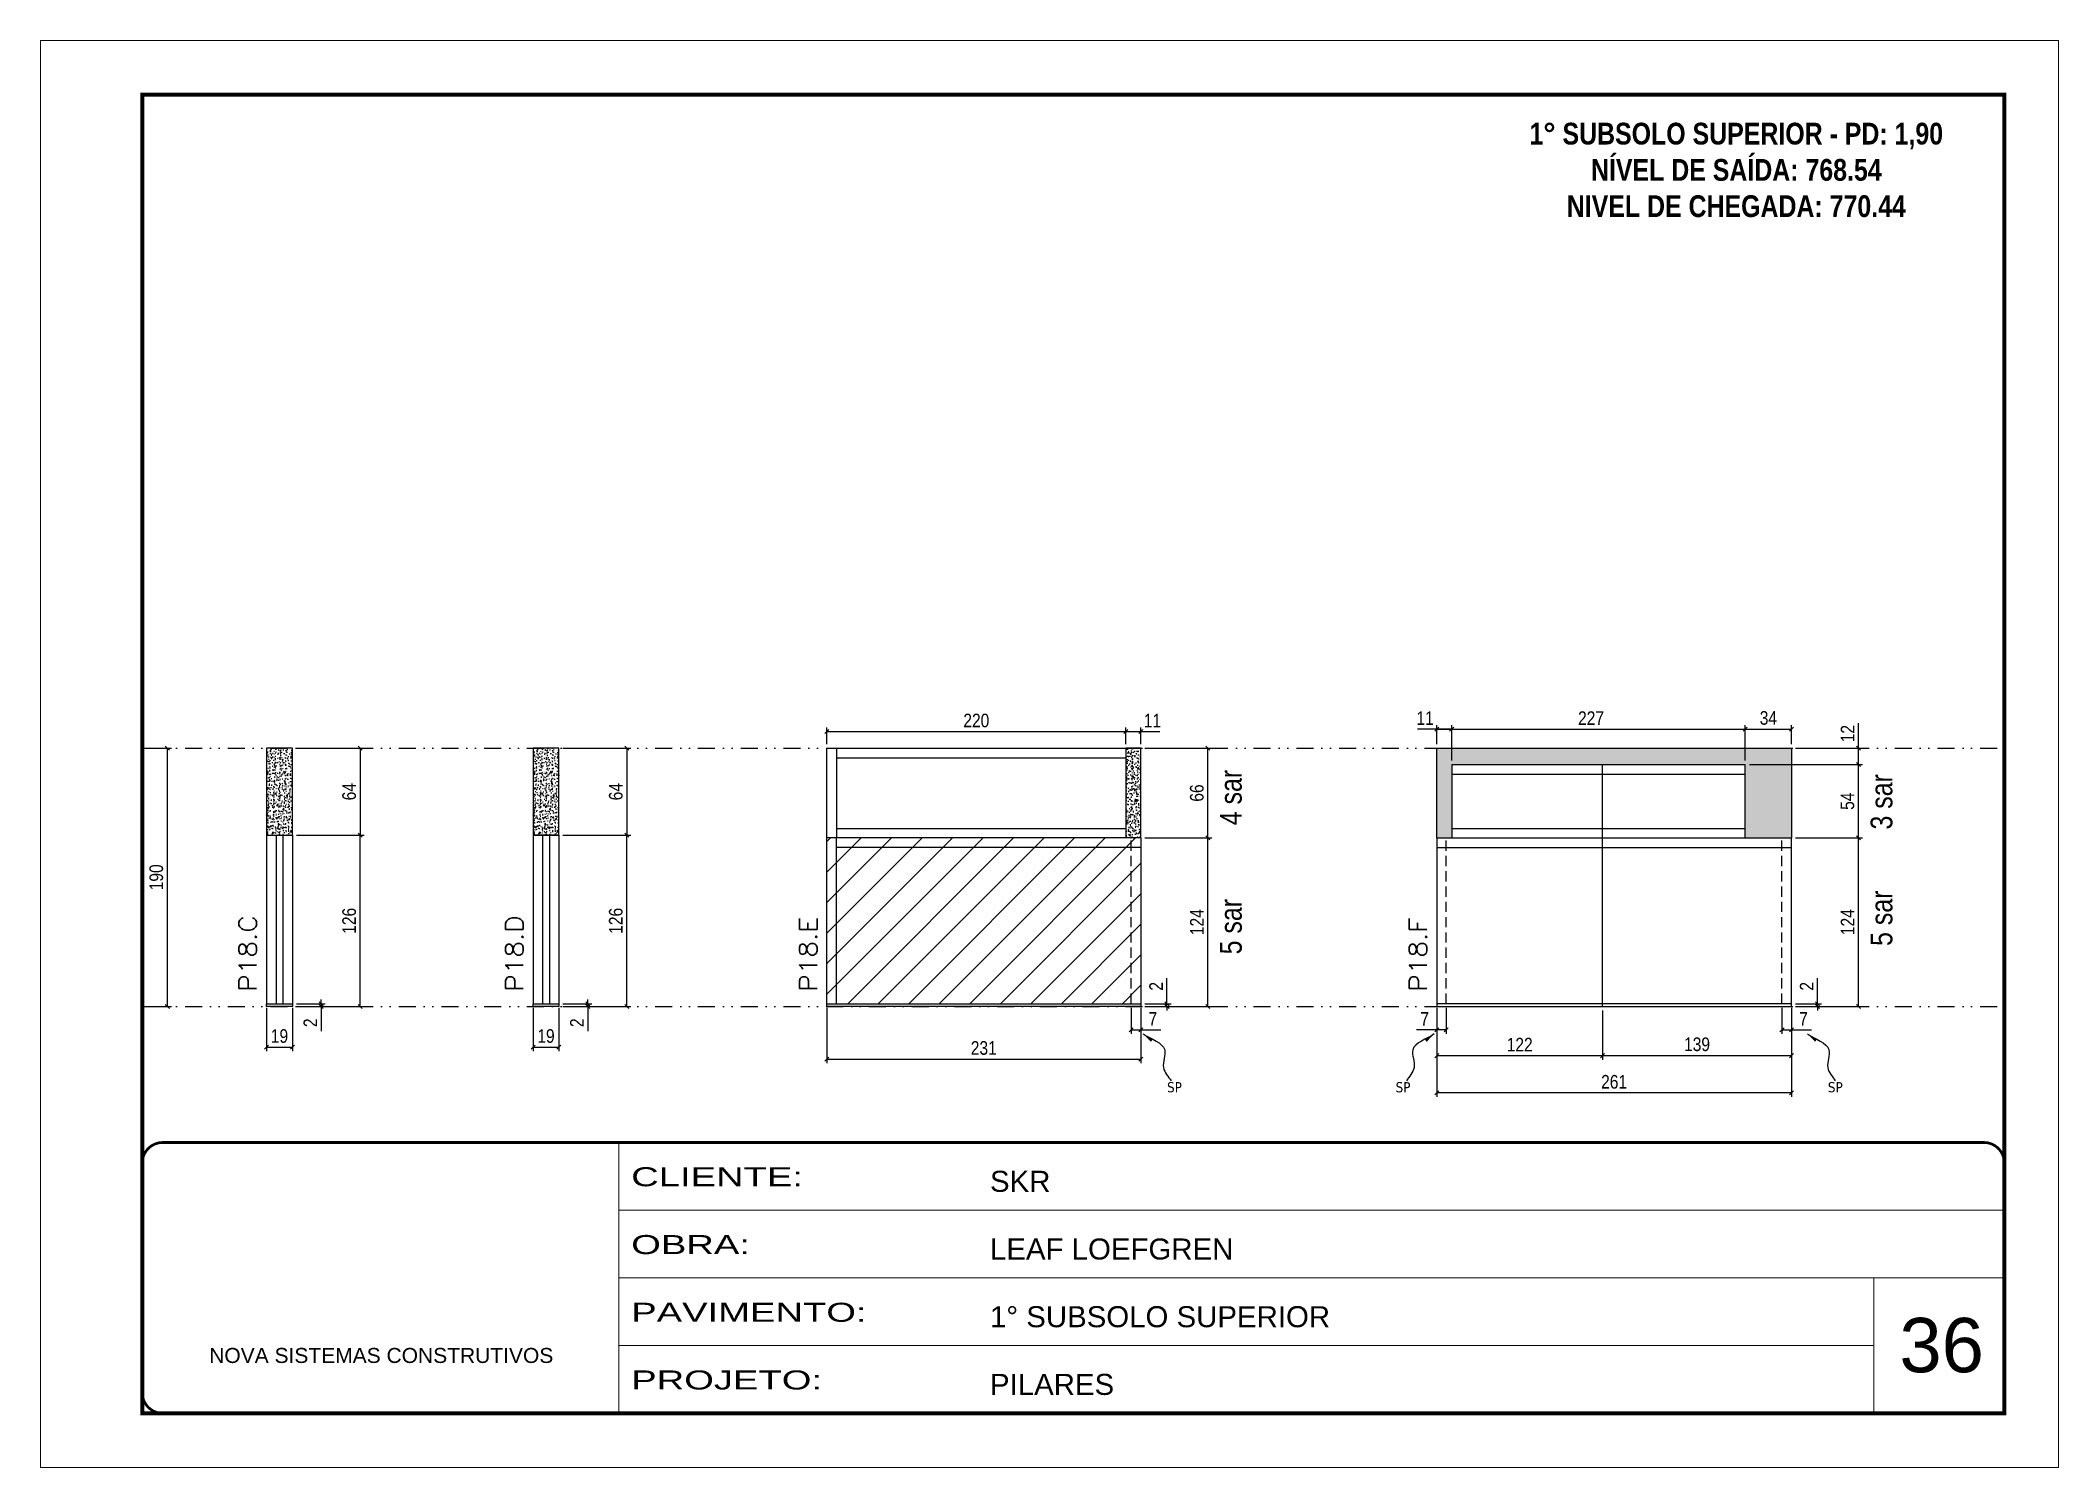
# Model space of a CAD drawing. Extents: x 14400 to 27878, y -21631 to 6985.
# Drawn here: x 19168 to 20653, y -3254 to -2204 of the extents above; entities that cross this region are included whole.
import ezdxf

# ---------------------------------------------------------------- set-up
doc = ezdxf.new("R2010")
doc.units = 0
for name, pattern in [('CONTINUO', [0]), ('DASHED', [0.75, 0.5, -0.25]), ('DIVIDE2', [0.625, 0.25, -0.125, 0, -0.125, 0, -0.125]), ('HIDDEN', [0.375, 0.25, -0.125])]:
    doc.linetypes.add(name, pattern=pattern)
for name, color, linetype, lineweight in [('CARIMBO', 255, 'Continuous', 9), ('Folhas', 255, 'Continuous', 9), ('Hachura', 251, 'Continuous', 9), ('SARRAFO DE PRESSAO', 251, 'DASHED', 9), ('Texto Seção', 7, 'Continuous', 15)]:
    doc.layers.add(name, color=color, linetype=linetype, lineweight=lineweight)
for name, color, linetype in [('COTA', 241, 'Continuous'), ('NOMENCLATURA', 7, 'Continuous'), ('Nível', 160, 'Continuous'), ('Painéis', 200, 'Continuous'), ('SARR_2.2x7', 40, 'Continuous'), ('Sarrafo de Pressão', 42, 'HIDDEN'), ('texto', 7, 'Continuous')]:
    doc.layers.add(name, color=color, linetype=linetype)
doc.styles.add('ARIAL', font='arial.ttf')
doc.styles.add('ARIAL_NARROW', font='ARIALN.TTF', dxfattribs={"height": 0.2})
doc.styles.add('COTA TECNICA', font='techl___.ttf', dxfattribs={"height": 10})
doc.styles.add('COTA TECNICA-50', font='techl___.ttf', dxfattribs={"height": 10})
doc.styles.add('REGUA-120', font='ROMANS.shx', dxfattribs={"height": 15})
doc.styles.add('ROMANC', font='techb___.ttf', dxfattribs={"height": 2.5})
doc.styles.get("Standard").update_dxf_attribs({"font": 'arial.ttf'})
doc.styles.add('Tecnologia', font='')
doc.styles.get('Tecnologia').set_extended_font_data('Forgotten Futurist')
doc.dimstyles.new('COTA PAINEL-50', dxfattribs={"dimtxt": 10, "dimasz": 3, "dimexe": 3, "dimexo": 3, "dimgap": 3, "dimtad": 1, "dimdec": 1, "dimzin": 12, "dimdsep": 46, "dimtxsty": 'COTA TECNICA-50', "dimblk1": 'OBLIQUE', "dimblk2": 'OBLIQUE', "dimsah": 1, "dimcen": 0.9, "dimclrd": 4, "dimclre": 4, "dimclrt": 240, "dimadec": 1, "dimazin": 3, "dimtfac": 1, "dimtdec": 1, "dimtmove": 0, "dimatfit": 3, "dimfxl": 1, "dimtolj": 1, "dimtzin": 12, "dimarcsym": 0})
doc.dimstyles.new('PAINEL', dxfattribs={"dimtxt": 10, "dimasz": 3, "dimexe": 3, "dimexo": 3, "dimgap": 3, "dimtad": 1, "dimdec": 1, "dimzin": 12, "dimdsep": 46, "dimtxsty": 'COTA TECNICA', "dimblk1": 'OBLIQUE', "dimblk2": 'OBLIQUE', "dimsah": 1, "dimcen": 0.9, "dimclrd": 4, "dimclre": 4, "dimclrt": 240, "dimadec": 1, "dimazin": 3, "dimtfac": 1, "dimtdec": 1, "dimtmove": 0, "dimatfit": 3, "dimfxl": 1, "dimtolj": 1, "dimtzin": 12, "dimarcsym": 0})
doc.dimstyles.get("Standard").update_dxf_attribs({"dimtxt": 0.18, "dimasz": 0.18, "dimexe": 0.18, "dimexo": 0.0625, "dimgap": 0.09, "dimtad": 0, "dimtih": 1, "dimtoh": 1, "dimdec": 4, "dimzin": 0, "dimdsep": 46, "dimtxsty": 'Standard', "dimcen": 0.09, "dimadec": 0, "dimazin": 0, "dimtfac": 1, "dimtdec": 4, "dimtofl": 0, "dimtmove": 0, "dimatfit": 3, "dimfxl": 1, "dimtolj": 1, "dimtzin": 0, "dimarcsym": 0})

msp = doc.modelspace()

# ---------------------------------------------------------------- texts
at = {"layer": 'CARIMBO', "style": 'ARIAL'}
msp.add_text('36', height=40, dxfattribs=at).set_placement((20536.33, -3183.73))
at = {"layer": 'NOMENCLATURA', "style": 'ARIAL_NARROW'}
for s, p in [('4 sar', (20052.39, -2781.27)), ('3 sar', (20531.12, -2784.43)), ('5 sar', (20052.39, -2876.27)), ('5 sar', (20531.12, -2870.07))]:
    msp.add_text(s, height=16, rotation=90, dxfattribs=at).set_placement(p)
at = {"layer": 'NOMENCLATURA', "color": 2, "insert": (20416.31, -2237.81), "char_height": 16, "attachment_point": 2, "style": 'ROMANC'}
msp.add_mtext_dynamic_manual_height_columns('\\P1° SUBSOLO SUPERIOR - PD: 1,90\\PNÍVEL DE SAÍDA: 768.54\\PNIVEL DE CHEGADA: 770.44', width=432.3511, gutter_width=1, heights=[0], dxfattribs=at)
at = {"layer": 'texto', "color": 0, "char_height": 7.5, "attachment_point": 5}
for insert in [(20002.92, -2974.08), (20171.1, -2974.08), (20489.13, -2974.08)]:
    msp.add_mtext('{\\fTahoma|b0|i0|c0|p34;\\C4;SP}', dxfattribs=dict(at, insert=insert))
at = {"layer": 'Texto Seção', "style": 'REGUA-120', "width": 1.1}
for s, p in [('P18.C', (19327.61, -2903.83)), ('P18.D', (19523.78, -2903.83)), ('P18.E', (19739.9, -2903.83)), ('P18.F', (20188.63, -2903.83))]:
    msp.add_text(s, height=13, rotation=90, dxfattribs=at).set_placement(p)

# ---------------------------------------------------------------- blocks, each defined once
blk = doc.blocks.new('9999999999')
at = {"color": 30, "linetype": 'CONTINUO'}
for p, q in [((98564.6, 34230.2), (98564.6, 34429.4)), ((98564.6, 34379.6), (99584, 34379.6)), ((98564.6, 34329.8), (99488, 34329.8)), ((99584, 34329.8), (99488, 34329.8)), ((99488, 34329.8), (99488, 34230.2)), ((98564.6, 34280), (99488, 34280))]:
    blk.add_line(p, q, dxfattribs=at)
at = {"color": 30, "linetype": 'CONTINUO', "const_width": 2}
blk.add_lwpolyline([(99584, 34230.2), (99584, 34414.4, 0.414214), (99569, 34429.4), (98229, 34429.4, 0.414214), (98214, 34414.4), (98214, 34245.2, 0.414214), (98229, 34230.2), (99584, 34230.2)], format="xyb", dxfattribs=at)
at = {"layer": 'Folhas'}
blk.add_lwpolyline([(98139, 34190.2), (99624, 34190.2), (99624, 35240.2), (98139, 35240.2)], close=True, dxfattribs=at)
at = {"layer": 'Folhas', "color": 30, "const_width": 3}
blk.add_lwpolyline([(98214, 34230.2), (99584, 34230.2), (99584, 35200.2), (98214, 35200.2)], close=True, dxfattribs=at)
at = {"color": 7, "linetype": 'Continuous', "ltscale": 5, "style": 'ARIAL'}
for s, height, p in [('SKR', 15.48, (98837.7, 34393.1)), ('LEAF LOEFGREN', 15.483, (98837.7, 34343.3)), ('1° SUBSOLO SUPERIOR', 15.483, (98837.7, 34293.5)), ('NOVA SISTEMAS CONSTRUTIVOS', 11.059, (98263.2, 34267.2)), ('PILARES', 15.48, (98837.7, 34243.7))]:
    blk.add_text(s, height=height, dxfattribs=at).set_placement(p)
at = {"layer": 'Folhas', "color": 7, "style": 'Tecnologia', "width": 1.5}
for s, p in [('CLIENTE:', (98573.7, 34397.2)), ('OBRA:', (98573.7, 34347.3)), ('PAVIMENTO:', (98573.7, 34297.5)), ('PROJETO:', (98573.7, 34247.7))]:
    blk.add_text(s, height=14, dxfattribs=at).set_placement(p)
blk = doc.blocks.new('_Oblique')
at = {"color": 0, "linetype": 'ByBlock', "lineweight": -2}
blk.add_line((-0.5, -0.5), (0.5, 0.5), dxfattribs=at)
blk = doc.blocks.new('*D1274')
at = {"layer": 'COTA', "color": 4, "lineweight": -2, "transparency": 16777216}
for p, q in [((20195.9, -2915.6), (20195.9, -2981.2)), ((20456.9, -2915.6), (20456.9, -2981.2)), ((20456.9, -2978.2), (20195.9, -2978.2))]:
    blk.add_line(p, q, dxfattribs=at)
at = {"layer": 'Defpoints', "color": 0, "transparency": 16777216}
for p in [(20195.9, -2912.6), (20456.9, -2912.6), (20195.9, -2978.2)]:
    blk.add_point(p, dxfattribs=at)
at = {"layer": 'COTA', "color": 4, "lineweight": -2, "transparency": 16777216, "xscale": 3, "yscale": 3, "zscale": 3, "rotation": 180}
blk.add_blockref('_Oblique', (20195.9, -2978.2), dxfattribs=at)
at = {"layer": 'COTA', "color": 4, "lineweight": -2, "transparency": 16777216, "xscale": 3, "yscale": 3, "zscale": 3}
blk.add_blockref('_Oblique', (20456.9, -2978.2), dxfattribs=at)
at = {"layer": 'COTA', "color": 240, "transparency": 16777216, "insert": (20326.4, -2970.1), "char_height": 10, "attachment_point": 5, "style": 'COTA TECNICA'}
blk.add_mtext('\\A1;261', dxfattribs=at)
blk = doc.blocks.new('*D1275')
at = {"layer": 'COTA', "color": 4, "lineweight": -2, "transparency": 16777216}
for p, q in [((20449.9, -2915.6), (20449.9, -2934.8)), ((20456.9, -2917.6), (20456.9, -2934.8)), ((20449.9, -2931.8), (20456.9, -2931.8)), ((20456.9, -2931.8), (20471.6, -2931.8))]:
    blk.add_line(p, q, dxfattribs=at)
at = {"layer": 'Defpoints', "color": 0, "transparency": 16777216}
for p in [(20449.9, -2912.6), (20456.9, -2914.6), (20456.9, -2931.8)]:
    blk.add_point(p, dxfattribs=at)
at = {"layer": 'COTA', "color": 4, "lineweight": -2, "transparency": 16777216, "xscale": 3, "yscale": 3, "zscale": 3, "rotation": 180}
blk.add_blockref('_Oblique', (20449.9, -2931.8), dxfattribs=at)
at = {"layer": 'COTA', "color": 4, "lineweight": -2, "transparency": 16777216, "xscale": 3, "yscale": 3, "zscale": 3}
blk.add_blockref('_Oblique', (20456.9, -2931.8), dxfattribs=at)
at = {"layer": 'COTA', "color": 240, "transparency": 16777216, "insert": (20465.7, -2923.8), "char_height": 10, "attachment_point": 5, "style": 'COTA TECNICA-50'}
blk.add_mtext('\\A1;7', dxfattribs=at)
blk = doc.blocks.new('*D1276')
at = {"layer": 'COTA', "color": 4, "lineweight": -2, "transparency": 16777216}
for p, q in [((20195.9, -2917.6), (20195.9, -2934.8)), ((20202.9, -2915.6), (20202.9, -2934.8)), ((20195.9, -2931.8), (20181.1, -2931.8)), ((20202.9, -2931.8), (20195.9, -2931.8))]:
    blk.add_line(p, q, dxfattribs=at)
at = {"layer": 'Defpoints', "color": 0, "transparency": 16777216}
for p in [(20195.9, -2914.6), (20202.9, -2912.6), (20195.9, -2931.8)]:
    blk.add_point(p, dxfattribs=at)
at = {"layer": 'COTA', "color": 4, "lineweight": -2, "transparency": 16777216, "xscale": 3, "yscale": 3, "zscale": 3, "rotation": 180}
blk.add_blockref('_Oblique', (20195.9, -2931.8), dxfattribs=at)
at = {"layer": 'COTA', "color": 4, "lineweight": -2, "transparency": 16777216, "xscale": 3, "yscale": 3, "zscale": 3}
blk.add_blockref('_Oblique', (20202.9, -2931.8), dxfattribs=at)
at = {"layer": 'COTA', "color": 240, "transparency": 16777216, "insert": (20187, -2923.8), "char_height": 10, "attachment_point": 5, "style": 'COTA TECNICA-50'}
blk.add_mtext('\\A1;7', dxfattribs=at)
blk = doc.blocks.new('*D1277')
at = {"layer": 'COTA', "color": 4, "lineweight": -2, "transparency": 16777216}
for p, q in [((20476.1, -2912.6), (20476.1, -2893.8)), ((20459.9, -2912.6), (20479.1, -2912.6)), ((20459.9, -2914.6), (20479.1, -2914.6)), ((20476.1, -2914.6), (20476.1, -2912.6)), ((20476.1, -2914.6), (20476.1, -2917.6))]:
    blk.add_line(p, q, dxfattribs=at)
at = {"layer": 'Defpoints', "color": 0, "transparency": 16777216}
for p in [(20456.9, -2912.6), (20456.9, -2914.6), (20476.1, -2914.6)]:
    blk.add_point(p, dxfattribs=at)
at = {"layer": 'COTA', "color": 4, "lineweight": -2, "transparency": 16777216, "xscale": 3, "yscale": 3, "zscale": 3}
for p, rotation in [((20476.1, -2912.6), 270), ((20476.1, -2914.6), 90)]:
    blk.add_blockref('_Oblique', p, dxfattribs=dict(at, rotation=rotation))
at = {"layer": 'COTA', "color": 240, "transparency": 16777216, "insert": (20468.1, -2899.8), "char_height": 10, "attachment_point": 5, "rotation": 90, "style": 'COTA TECNICA-50'}
blk.add_mtext('\\A1;2', dxfattribs=at)
blk = doc.blocks.new('*D1301')
at = {"layer": 'COTA', "color": 4, "lineweight": -2, "transparency": 16777216}
for p, q in [((20317.9, -2917.6), (20317.9, -2953.8)), ((20456.9, -2917.6), (20456.9, -2953.8)), ((20317.9, -2950.8), (20456.9, -2950.8))]:
    blk.add_line(p, q, dxfattribs=at)
at = {"layer": 'Defpoints', "color": 0, "transparency": 16777216}
for p in [(20317.9, -2914.6), (20456.9, -2914.6), (20456.9, -2950.8)]:
    blk.add_point(p, dxfattribs=at)
at = {"layer": 'COTA', "color": 4, "lineweight": -2, "transparency": 16777216, "xscale": 3, "yscale": 3, "zscale": 3, "rotation": 180}
blk.add_blockref('_Oblique', (20317.9, -2950.8), dxfattribs=at)
at = {"layer": 'COTA', "color": 4, "lineweight": -2, "transparency": 16777216, "xscale": 3, "yscale": 3, "zscale": 3}
blk.add_blockref('_Oblique', (20456.9, -2950.8), dxfattribs=at)
at = {"layer": 'COTA', "color": 240, "transparency": 16777216, "insert": (20387.4, -2942.5), "char_height": 10, "attachment_point": 5, "style": 'COTA TECNICA'}
blk.add_mtext('\\A1;139', dxfattribs=at)
blk = doc.blocks.new('*D1302')
at = {"layer": 'COTA', "color": 4, "lineweight": -2, "transparency": 16777216}
for p, q in [((20195.9, -2917.6), (20195.9, -2953.8)), ((20317.9, -2917.6), (20317.9, -2953.8)), ((20195.9, -2950.8), (20317.9, -2950.8))]:
    blk.add_line(p, q, dxfattribs=at)
at = {"layer": 'Defpoints', "color": 0, "transparency": 16777216}
for p in [(20195.9, -2914.6), (20317.9, -2914.6), (20317.9, -2950.8)]:
    blk.add_point(p, dxfattribs=at)
at = {"layer": 'COTA', "color": 4, "lineweight": -2, "transparency": 16777216, "xscale": 3, "yscale": 3, "zscale": 3, "rotation": 180}
blk.add_blockref('_Oblique', (20195.9, -2950.8), dxfattribs=at)
at = {"layer": 'COTA', "color": 4, "lineweight": -2, "transparency": 16777216, "xscale": 3, "yscale": 3, "zscale": 3}
blk.add_blockref('_Oblique', (20317.9, -2950.8), dxfattribs=at)
at = {"layer": 'COTA', "color": 240, "transparency": 16777216, "insert": (20256.9, -2942.7), "char_height": 10, "attachment_point": 5, "style": 'COTA TECNICA'}
blk.add_mtext('\\A1;122', dxfattribs=at)
blk = doc.blocks.new('*D1278')
at = {"layer": 'COTA', "color": 4, "lineweight": -2, "transparency": 16777216}
for p, q in [((19747.1, -2915.6), (19747.1, -2956.4)), ((19978.1, -2915.6), (19978.1, -2956.4)), ((19747.1, -2953.4), (19978.1, -2953.4))]:
    blk.add_line(p, q, dxfattribs=at)
at = {"layer": 'Defpoints', "color": 0, "transparency": 16777216}
for p in [(19747.1, -2912.6), (19978.1, -2912.6), (19978.1, -2953.4)]:
    blk.add_point(p, dxfattribs=at)
at = {"layer": 'COTA', "color": 4, "lineweight": -2, "transparency": 16777216, "xscale": 3, "yscale": 3, "zscale": 3, "rotation": 180}
blk.add_blockref('_Oblique', (19747.1, -2953.4), dxfattribs=at)
at = {"layer": 'COTA', "color": 4, "lineweight": -2, "transparency": 16777216, "xscale": 3, "yscale": 3, "zscale": 3}
blk.add_blockref('_Oblique', (19978.1, -2953.4), dxfattribs=at)
at = {"layer": 'COTA', "color": 240, "transparency": 16777216, "insert": (19862.6, -2945.2), "char_height": 10, "attachment_point": 5, "style": 'COTA TECNICA'}
blk.add_mtext('\\A1;231', dxfattribs=at)
blk = doc.blocks.new('*D1279')
at = {"layer": 'COTA', "color": 4, "lineweight": -2, "transparency": 16777216}
for p, q in [((19971.1, -2915.6), (19971.1, -2934.8)), ((19978.1, -2917.6), (19978.1, -2934.8)), ((19971.1, -2931.8), (19978.1, -2931.8)), ((19978.1, -2931.8), (19992.9, -2931.8))]:
    blk.add_line(p, q, dxfattribs=at)
at = {"layer": 'Defpoints', "color": 0, "transparency": 16777216}
for p in [(19971.1, -2912.6), (19978.1, -2914.6), (19978.1, -2931.8)]:
    blk.add_point(p, dxfattribs=at)
at = {"layer": 'COTA', "color": 4, "lineweight": -2, "transparency": 16777216, "xscale": 3, "yscale": 3, "zscale": 3, "rotation": 180}
blk.add_blockref('_Oblique', (19971.1, -2931.8), dxfattribs=at)
at = {"layer": 'COTA', "color": 4, "lineweight": -2, "transparency": 16777216, "xscale": 3, "yscale": 3, "zscale": 3}
blk.add_blockref('_Oblique', (19978.1, -2931.8), dxfattribs=at)
at = {"layer": 'COTA', "color": 240, "transparency": 16777216, "insert": (19987, -2923.8), "char_height": 10, "attachment_point": 5, "style": 'COTA TECNICA-50'}
blk.add_mtext('\\A1;7', dxfattribs=at)
blk = doc.blocks.new('*D1280')
at = {"layer": 'COTA', "color": 4, "lineweight": -2, "transparency": 16777216}
for p, q in [((19997.4, -2912.6), (19997.4, -2893.8)), ((19981.1, -2912.6), (20000.4, -2912.6)), ((19981.1, -2914.6), (20000.4, -2914.6)), ((19997.4, -2914.6), (19997.4, -2912.6)), ((19997.4, -2914.6), (19997.4, -2917.6))]:
    blk.add_line(p, q, dxfattribs=at)
at = {"layer": 'Defpoints', "color": 0, "transparency": 16777216}
for p in [(19978.1, -2912.6), (19978.1, -2914.6), (19997.4, -2914.6)]:
    blk.add_point(p, dxfattribs=at)
at = {"layer": 'COTA', "color": 4, "lineweight": -2, "transparency": 16777216, "xscale": 3, "yscale": 3, "zscale": 3}
for p, rotation in [((19997.4, -2912.6), 270), ((19997.4, -2914.6), 90)]:
    blk.add_blockref('_Oblique', p, dxfattribs=dict(at, rotation=rotation))
at = {"layer": 'COTA', "color": 240, "transparency": 16777216, "insert": (19989.4, -2899.8), "char_height": 10, "attachment_point": 5, "rotation": 90, "style": 'COTA TECNICA-50'}
blk.add_mtext('\\A1;2', dxfattribs=at)
blk = doc.blocks.new('*D1303')
at = {"layer": 'COTA', "color": 4, "lineweight": -2, "transparency": 16777216}
for p, q in [((19981.1, -2790.6), (20030.5, -2790.6)), ((20027.5, -2914.6), (20027.5, -2790.6)), ((19981.1, -2914.6), (20030.5, -2914.6))]:
    blk.add_line(p, q, dxfattribs=at)
at = {"layer": 'Defpoints', "color": 0, "transparency": 16777216}
for p in [(19978.1, -2790.6), (20027.5, -2790.6), (19978.1, -2914.6)]:
    blk.add_point(p, dxfattribs=at)
at = {"layer": 'COTA', "color": 4, "lineweight": -2, "transparency": 16777216, "xscale": 3, "yscale": 3, "zscale": 3}
for p, rotation in [((20027.5, -2790.6), 90), ((20027.5, -2914.6), 270)]:
    blk.add_blockref('_Oblique', p, dxfattribs=dict(at, rotation=rotation))
at = {"layer": 'COTA', "color": 240, "transparency": 16777216, "insert": (20019.4, -2852.6), "char_height": 10, "attachment_point": 5, "rotation": 90, "style": 'COTA TECNICA'}
blk.add_mtext('\\A1;124', dxfattribs=at)
blk = doc.blocks.new('*D1281')
at = {"layer": 'COTA', "color": 4, "lineweight": -2, "transparency": 16777216}
for p, q in [((19531, -2915.6), (19531, -2947.5)), ((19550, -2915.6), (19550, -2947.5)), ((19531, -2944.5), (19550, -2944.5))]:
    blk.add_line(p, q, dxfattribs=at)
at = {"layer": 'Defpoints', "color": 0, "transparency": 16777216}
for p in [(19531, -2912.6), (19550, -2912.6), (19550, -2944.5)]:
    blk.add_point(p, dxfattribs=at)
at = {"layer": 'COTA', "color": 4, "lineweight": -2, "transparency": 16777216, "xscale": 3, "yscale": 3, "zscale": 3, "rotation": 180}
blk.add_blockref('_Oblique', (19531, -2944.5), dxfattribs=at)
at = {"layer": 'COTA', "color": 4, "lineweight": -2, "transparency": 16777216, "xscale": 3, "yscale": 3, "zscale": 3}
blk.add_blockref('_Oblique', (19550, -2944.5), dxfattribs=at)
at = {"layer": 'COTA', "color": 240, "transparency": 16777216, "insert": (19540.5, -2936.4), "char_height": 10, "attachment_point": 5, "style": 'COTA TECNICA'}
blk.add_mtext('\\A1;19', dxfattribs=at)
blk = doc.blocks.new('*D1282')
at = {"layer": 'COTA', "color": 4, "lineweight": -2, "transparency": 16777216}
for p, q in [((19571.2, -2912.6), (19571.2, -2909.6)), ((19553, -2912.6), (19574.2, -2912.6)), ((19553, -2914.6), (19574.2, -2914.6)), ((19571.2, -2912.6), (19571.2, -2914.6)), ((19571.2, -2914.6), (19571.2, -2932.7))]:
    blk.add_line(p, q, dxfattribs=at)
at = {"layer": 'Defpoints', "color": 0, "transparency": 16777216}
for p in [(19550, -2912.6), (19550, -2914.6), (19571.2, -2912.6)]:
    blk.add_point(p, dxfattribs=at)
at = {"layer": 'COTA', "color": 4, "lineweight": -2, "transparency": 16777216, "xscale": 3, "yscale": 3, "zscale": 3}
for p, rotation in [((19571.2, -2912.6), 270), ((19571.2, -2914.6), 90)]:
    blk.add_blockref('_Oblique', p, dxfattribs=dict(at, rotation=rotation))
at = {"layer": 'COTA', "color": 240, "transparency": 16777216, "insert": (19563.2, -2926.6), "char_height": 10, "attachment_point": 5, "rotation": 90, "style": 'COTA TECNICA-50'}
blk.add_mtext('\\A1;2', dxfattribs=at)
blk = doc.blocks.new('*D1304')
at = {"layer": 'COTA', "color": 4, "linetype": 'ByBlock', "lineweight": -2, "transparency": 16777216}
for p, q in [((19553, -2724.6), (19603, -2724.6)), ((19600, -2724.6), (19600, -2788.6)), ((19553, -2788.6), (19603, -2788.6))]:
    blk.add_line(p, q, dxfattribs=at)
at = {"layer": 'Defpoints', "color": 0, "linetype": 'ByBlock', "transparency": 16777216}
for p in [(19550, -2724.6), (19550, -2788.6), (19600, -2788.6)]:
    blk.add_point(p, dxfattribs=at)
at = {"layer": 'COTA', "color": 4, "linetype": 'ByBlock', "lineweight": -2, "transparency": 16777216, "xscale": 3, "yscale": 3, "zscale": 3}
for p, rotation in [((19600, -2724.6), 90), ((19600, -2788.6), 270)]:
    blk.add_blockref('_Oblique', p, dxfattribs=dict(at, rotation=rotation))
at = {"layer": 'COTA', "color": 240, "linetype": 'ByBlock', "transparency": 16777216, "insert": (19591.9, -2756.6), "char_height": 10, "attachment_point": 5, "rotation": 90, "style": 'COTA TECNICA'}
blk.add_mtext('\\A1;64', dxfattribs=at)
blk = doc.blocks.new('*D1283')
at = {"layer": 'COTA', "color": 4, "lineweight": -2, "transparency": 16777216}
for p, q in [((19553, -2788.6), (19603, -2788.6)), ((19600, -2914.6), (19600, -2788.6)), ((19553, -2914.6), (19603, -2914.6))]:
    blk.add_line(p, q, dxfattribs=at)
at = {"layer": 'Defpoints', "color": 0, "transparency": 16777216}
for p in [(19550, -2788.6), (19600, -2788.6), (19550, -2914.6)]:
    blk.add_point(p, dxfattribs=at)
at = {"layer": 'COTA', "color": 4, "lineweight": -2, "transparency": 16777216, "xscale": 3, "yscale": 3, "zscale": 3}
for p, rotation in [((19600, -2788.6), 90), ((19600, -2914.6), 270)]:
    blk.add_blockref('_Oblique', p, dxfattribs=dict(at, rotation=rotation))
at = {"layer": 'COTA', "color": 240, "transparency": 16777216, "insert": (19591.9, -2851.6), "char_height": 10, "attachment_point": 5, "rotation": 90, "style": 'COTA TECNICA-50'}
blk.add_mtext('\\A1;126', dxfattribs=at)
blk = doc.blocks.new('*D1284')
at = {"layer": 'COTA', "color": 4, "lineweight": -2, "transparency": 16777216}
for p, q in [((19334.9, -2915.6), (19334.9, -2947.5)), ((19353.9, -2915.6), (19353.9, -2947.5)), ((19334.9, -2944.5), (19353.9, -2944.5))]:
    blk.add_line(p, q, dxfattribs=at)
at = {"layer": 'Defpoints', "color": 0, "transparency": 16777216}
for p in [(19334.9, -2912.6), (19353.9, -2912.6), (19353.9, -2944.5)]:
    blk.add_point(p, dxfattribs=at)
at = {"layer": 'COTA', "color": 4, "lineweight": -2, "transparency": 16777216, "xscale": 3, "yscale": 3, "zscale": 3, "rotation": 180}
blk.add_blockref('_Oblique', (19334.9, -2944.5), dxfattribs=at)
at = {"layer": 'COTA', "color": 4, "lineweight": -2, "transparency": 16777216, "xscale": 3, "yscale": 3, "zscale": 3}
blk.add_blockref('_Oblique', (19353.9, -2944.5), dxfattribs=at)
at = {"layer": 'COTA', "color": 240, "transparency": 16777216, "insert": (19344.4, -2936.4), "char_height": 10, "attachment_point": 5, "style": 'COTA TECNICA'}
blk.add_mtext('\\A1;19', dxfattribs=at)
blk = doc.blocks.new('*D1285')
at = {"layer": 'COTA', "color": 4, "lineweight": -2, "transparency": 16777216}
for p, q in [((19375.1, -2912.6), (19375.1, -2909.6)), ((19356.9, -2912.6), (19378.1, -2912.6)), ((19356.9, -2914.6), (19378.1, -2914.6)), ((19375.1, -2912.6), (19375.1, -2914.6)), ((19375.1, -2914.6), (19375.1, -2932.7))]:
    blk.add_line(p, q, dxfattribs=at)
at = {"layer": 'Defpoints', "color": 0, "transparency": 16777216}
for p in [(19353.9, -2912.6), (19353.9, -2914.6), (19375.1, -2912.6)]:
    blk.add_point(p, dxfattribs=at)
at = {"layer": 'COTA', "color": 4, "lineweight": -2, "transparency": 16777216, "xscale": 3, "yscale": 3, "zscale": 3}
for p, rotation in [((19375.1, -2912.6), 270), ((19375.1, -2914.6), 90)]:
    blk.add_blockref('_Oblique', p, dxfattribs=dict(at, rotation=rotation))
at = {"layer": 'COTA', "color": 240, "transparency": 16777216, "insert": (19367.1, -2926.6), "char_height": 10, "attachment_point": 5, "rotation": 90, "style": 'COTA TECNICA-50'}
blk.add_mtext('\\A1;2', dxfattribs=at)
blk = doc.blocks.new('*D1286')
at = {"layer": 'COTA', "color": 4, "lineweight": -2, "transparency": 16777216}
for p, q in [((19356.9, -2788.6), (19406.8, -2788.6)), ((19403.8, -2914.6), (19403.8, -2788.6)), ((19356.9, -2914.6), (19406.8, -2914.6))]:
    blk.add_line(p, q, dxfattribs=at)
at = {"layer": 'Defpoints', "color": 0, "transparency": 16777216}
for p in [(19353.9, -2788.6), (19403.8, -2788.6), (19353.9, -2914.6)]:
    blk.add_point(p, dxfattribs=at)
at = {"layer": 'COTA', "color": 4, "lineweight": -2, "transparency": 16777216, "xscale": 3, "yscale": 3, "zscale": 3}
for p, rotation in [((19403.8, -2788.6), 90), ((19403.8, -2914.6), 270)]:
    blk.add_blockref('_Oblique', p, dxfattribs=dict(at, rotation=rotation))
at = {"layer": 'COTA', "color": 240, "transparency": 16777216, "insert": (19395.7, -2851.6), "char_height": 10, "attachment_point": 5, "rotation": 90, "style": 'COTA TECNICA-50'}
blk.add_mtext('\\A1;126', dxfattribs=at)
blk = doc.blocks.new('*D1294')
at = {"layer": 'COTA', "color": 4, "lineweight": -2, "transparency": 16777216}
for p, q in [((20459.9, -2790.6), (20509.2, -2790.6)), ((20506.2, -2914.6), (20506.2, -2790.6)), ((20459.9, -2914.6), (20509.2, -2914.6))]:
    blk.add_line(p, q, dxfattribs=at)
at = {"layer": 'Defpoints', "color": 0, "transparency": 16777216}
for p in [(20456.9, -2790.6), (20506.2, -2790.6), (20456.9, -2914.6)]:
    blk.add_point(p, dxfattribs=at)
at = {"layer": 'COTA', "color": 4, "lineweight": -2, "transparency": 16777216, "xscale": 3, "yscale": 3, "zscale": 3}
for p, rotation in [((20506.2, -2790.6), 90), ((20506.2, -2914.6), 270)]:
    blk.add_blockref('_Oblique', p, dxfattribs=dict(at, rotation=rotation))
at = {"layer": 'COTA', "color": 240, "transparency": 16777216, "insert": (20498.2, -2852.6), "char_height": 10, "attachment_point": 5, "rotation": 90, "style": 'COTA TECNICA'}
blk.add_mtext('\\A1;124', dxfattribs=at)
blk = doc.blocks.new('*D1388')
at = {"layer": 'COTA', "color": 4, "lineweight": -2, "transparency": 16777216}
for p, q in [((20425.9, -2736.6), (20509.2, -2736.6)), ((20506.2, -2790.6), (20506.2, -2736.6)), ((20460.3, -2790.6), (20509.2, -2790.6))]:
    blk.add_line(p, q, dxfattribs=at)
at = {"layer": 'Defpoints', "color": 0, "transparency": 16777216}
for p in [(20422.9, -2736.6), (20506.2, -2736.6), (20457.3, -2790.6)]:
    blk.add_point(p, dxfattribs=at)
at = {"layer": 'COTA', "color": 4, "lineweight": -2, "transparency": 16777216, "xscale": 3, "yscale": 3, "zscale": 3}
for p, rotation in [((20506.2, -2736.6), 90), ((20506.2, -2790.6), 270)]:
    blk.add_blockref('_Oblique', p, dxfattribs=dict(at, rotation=rotation))
at = {"layer": 'COTA', "color": 240, "transparency": 16777216, "insert": (20498.1, -2763.6), "char_height": 10, "attachment_point": 5, "rotation": 90, "style": 'COTA TECNICA'}
blk.add_mtext('\\A1;54', dxfattribs=at)
blk = doc.blocks.new('*D4607')
at = {"layer": 'COTA', "color": 4, "lineweight": -2, "transparency": 16777216}
for p, q in [((19246.5, -2724.6), (19264.9, -2724.6)), ((19261.9, -2914.6), (19261.9, -2724.6)), ((19246.5, -2914.6), (19264.9, -2914.6))]:
    blk.add_line(p, q, dxfattribs=at)
at = {"layer": 'Defpoints', "color": 0, "transparency": 16777216}
for p in [(19243.5, -2724.6), (19261.9, -2724.6), (19243.5, -2914.6)]:
    blk.add_point(p, dxfattribs=at)
at = {"layer": 'COTA', "color": 4, "lineweight": -2, "transparency": 16777216, "xscale": 3, "yscale": 3, "zscale": 3}
for p, rotation in [((19261.9, -2724.6), 90), ((19261.9, -2914.6), 270)]:
    blk.add_blockref('_Oblique', p, dxfattribs=dict(at, rotation=rotation))
at = {"layer": 'COTA', "color": 240, "transparency": 16777216, "insert": (19253.8, -2819.6), "char_height": 10, "attachment_point": 5, "rotation": 90, "style": 'COTA TECNICA'}
blk.add_mtext('\\A1;190', dxfattribs=at)
blk = doc.blocks.new('*D4608')
at = {"layer": 'COTA', "color": 4, "linetype": 'ByBlock', "lineweight": -2, "transparency": 16777216}
for p, q in [((19356.9, -2724.6), (19406.8, -2724.6)), ((19403.8, -2724.6), (19403.8, -2788.6)), ((19356.9, -2788.6), (19406.8, -2788.6))]:
    blk.add_line(p, q, dxfattribs=at)
at = {"layer": 'Defpoints', "color": 0, "linetype": 'ByBlock', "transparency": 16777216}
for p in [(19353.9, -2724.6), (19353.9, -2788.6), (19403.8, -2788.6)]:
    blk.add_point(p, dxfattribs=at)
at = {"layer": 'COTA', "color": 4, "linetype": 'ByBlock', "lineweight": -2, "transparency": 16777216, "xscale": 3, "yscale": 3, "zscale": 3}
for p, rotation in [((19403.8, -2724.6), 90), ((19403.8, -2788.6), 270)]:
    blk.add_blockref('_Oblique', p, dxfattribs=dict(at, rotation=rotation))
at = {"layer": 'COTA', "color": 240, "linetype": 'ByBlock', "transparency": 16777216, "insert": (19395.7, -2756.6), "char_height": 10, "attachment_point": 5, "rotation": 90, "style": 'COTA TECNICA'}
blk.add_mtext('\\A1;64', dxfattribs=at)
blk = doc.blocks.new('*D4609')
at = {"layer": 'COTA', "color": 4, "lineweight": -2, "transparency": 16777216}
for p, q in [((19981.1, -2724.6), (20030.5, -2724.6)), ((20027.5, -2790.6), (20027.5, -2724.6)), ((19981.1, -2790.6), (20030.5, -2790.6))]:
    blk.add_line(p, q, dxfattribs=at)
at = {"layer": 'Defpoints', "color": 0, "transparency": 16777216}
for p in [(19978.1, -2724.6), (20027.5, -2724.6), (19978.1, -2790.6)]:
    blk.add_point(p, dxfattribs=at)
at = {"layer": 'COTA', "color": 4, "lineweight": -2, "transparency": 16777216, "xscale": 3, "yscale": 3, "zscale": 3}
for p, rotation in [((20027.5, -2724.6), 90), ((20027.5, -2790.6), 270)]:
    blk.add_blockref('_Oblique', p, dxfattribs=dict(at, rotation=rotation))
at = {"layer": 'COTA', "color": 240, "transparency": 16777216, "insert": (20019.4, -2757.6), "char_height": 10, "attachment_point": 5, "rotation": 90, "style": 'COTA TECNICA'}
blk.add_mtext('\\A1;66', dxfattribs=at)
blk = doc.blocks.new('*D4610')
at = {"layer": 'COTA', "color": 4, "lineweight": -2, "transparency": 16777216}
for p, q in [((19747.1, -2721.6), (19747.1, -2709.4)), ((19747.1, -2712.4), (19967.1, -2712.4)), ((19967.1, -2721.6), (19967.1, -2709.4))]:
    blk.add_line(p, q, dxfattribs=at)
at = {"layer": 'Defpoints', "color": 0, "transparency": 16777216}
for p in [(19967.1, -2712.4), (19747.1, -2724.6), (19967.1, -2724.6)]:
    blk.add_point(p, dxfattribs=at)
at = {"layer": 'COTA', "color": 4, "lineweight": -2, "transparency": 16777216, "xscale": 3, "yscale": 3, "zscale": 3, "rotation": 180}
blk.add_blockref('_Oblique', (19747.1, -2712.4), dxfattribs=at)
at = {"layer": 'COTA', "color": 4, "lineweight": -2, "transparency": 16777216, "xscale": 3, "yscale": 3, "zscale": 3}
blk.add_blockref('_Oblique', (19967.1, -2712.4), dxfattribs=at)
at = {"layer": 'COTA', "color": 240, "transparency": 16777216, "insert": (19857.1, -2704.3), "char_height": 10, "attachment_point": 5, "style": 'COTA TECNICA'}
blk.add_mtext('\\A1;220', dxfattribs=at)
blk = doc.blocks.new('*D4611')
at = {"layer": 'COTA', "color": 4, "lineweight": -2, "transparency": 16777216}
for p, q in [((19967.1, -2721.6), (19967.1, -2709.4)), ((19967.1, -2712.4), (19978.1, -2712.4)), ((19978.1, -2721.6), (19978.1, -2709.4)), ((19978.1, -2712.4), (19992.2, -2712.4))]:
    blk.add_line(p, q, dxfattribs=at)
at = {"layer": 'Defpoints', "color": 0, "transparency": 16777216}
for p in [(19978.1, -2712.4), (19967.1, -2724.6), (19978.1, -2724.6)]:
    blk.add_point(p, dxfattribs=at)
at = {"layer": 'COTA', "color": 4, "lineweight": -2, "transparency": 16777216, "xscale": 3, "yscale": 3, "zscale": 3, "rotation": 180}
blk.add_blockref('_Oblique', (19967.1, -2712.4), dxfattribs=at)
at = {"layer": 'COTA', "color": 4, "lineweight": -2, "transparency": 16777216, "xscale": 3, "yscale": 3, "zscale": 3}
blk.add_blockref('_Oblique', (19978.1, -2712.4), dxfattribs=at)
at = {"layer": 'COTA', "color": 240, "transparency": 16777216, "insert": (19986.7, -2704.3), "char_height": 10, "attachment_point": 5, "style": 'COTA TECNICA'}
blk.add_mtext('\\A1;11', dxfattribs=at)
blk = doc.blocks.new('*D4612')
at = {"layer": 'COTA', "color": 4, "lineweight": -2, "transparency": 16777216}
for p, q in [((20506.2, -2724.6), (20506.2, -2706.3)), ((20459.9, -2724.6), (20509.2, -2724.6)), ((20506.2, -2736.6), (20506.2, -2724.6)), ((20425.9, -2736.6), (20509.2, -2736.6))]:
    blk.add_line(p, q, dxfattribs=at)
at = {"layer": 'Defpoints', "color": 0, "transparency": 16777216}
for p in [(20456.9, -2724.6), (20506.2, -2724.6), (20422.9, -2736.6)]:
    blk.add_point(p, dxfattribs=at)
at = {"layer": 'COTA', "color": 4, "lineweight": -2, "transparency": 16777216, "xscale": 3, "yscale": 3, "zscale": 3}
for p, rotation in [((20506.2, -2724.6), 90), ((20506.2, -2736.6), 270)]:
    blk.add_blockref('_Oblique', p, dxfattribs=dict(at, rotation=rotation))
at = {"layer": 'COTA', "color": 240, "transparency": 16777216, "insert": (20498.2, -2713.9), "char_height": 10, "attachment_point": 5, "rotation": 90, "style": 'COTA TECNICA'}
blk.add_mtext('\\A1;12', dxfattribs=at)
blk = doc.blocks.new('*D4613')
at = {"layer": 'COTA', "color": 4, "lineweight": -2, "transparency": 16777216}
for p, q in [((20195.9, -2710.6), (20181.8, -2710.6)), ((20195.9, -2721.6), (20195.9, -2707.6)), ((20206.9, -2710.6), (20195.9, -2710.6)), ((20206.9, -2733.6), (20206.9, -2707.6))]:
    blk.add_line(p, q, dxfattribs=at)
at = {"layer": 'Defpoints', "color": 0, "transparency": 16777216}
for p in [(20195.9, -2710.6), (20195.9, -2724.6), (20206.9, -2736.6)]:
    blk.add_point(p, dxfattribs=at)
at = {"layer": 'COTA', "color": 4, "lineweight": -2, "transparency": 16777216, "xscale": 3, "yscale": 3, "zscale": 3, "rotation": 180}
blk.add_blockref('_Oblique', (20195.9, -2710.6), dxfattribs=at)
at = {"layer": 'COTA', "color": 4, "lineweight": -2, "transparency": 16777216, "xscale": 3, "yscale": 3, "zscale": 3}
blk.add_blockref('_Oblique', (20206.9, -2710.6), dxfattribs=at)
at = {"layer": 'COTA', "color": 240, "transparency": 16777216, "insert": (20187.3, -2702.5), "char_height": 10, "attachment_point": 5, "style": 'COTA TECNICA'}
blk.add_mtext('\\A1;11', dxfattribs=at)
blk = doc.blocks.new('*D4614')
at = {"layer": 'COTA', "color": 4, "lineweight": -2, "transparency": 16777216}
for p, q in [((20195.9, -2721.6), (20195.9, -2707.6)), ((20195.9, -2710.6), (20422.9, -2710.6)), ((20422.9, -2733.6), (20422.9, -2707.6))]:
    blk.add_line(p, q, dxfattribs=at)
at = {"layer": 'Defpoints', "color": 0, "transparency": 16777216}
for p in [(20422.9, -2710.6), (20195.9, -2724.6), (20422.9, -2736.6)]:
    blk.add_point(p, dxfattribs=at)
at = {"layer": 'COTA', "color": 4, "lineweight": -2, "transparency": 16777216, "xscale": 3, "yscale": 3, "zscale": 3, "rotation": 180}
blk.add_blockref('_Oblique', (20195.9, -2710.6), dxfattribs=at)
at = {"layer": 'COTA', "color": 4, "lineweight": -2, "transparency": 16777216, "xscale": 3, "yscale": 3, "zscale": 3}
blk.add_blockref('_Oblique', (20422.9, -2710.6), dxfattribs=at)
at = {"layer": 'COTA', "color": 240, "transparency": 16777216, "insert": (20309.4, -2702.5), "char_height": 10, "attachment_point": 5, "style": 'COTA TECNICA'}
blk.add_mtext('\\A1;227', dxfattribs=at)
blk = doc.blocks.new('*D4615')
at = {"layer": 'COTA', "color": 4, "lineweight": -2, "transparency": 16777216}
for p, q in [((20422.9, -2733.6), (20422.9, -2707.6)), ((20422.9, -2710.6), (20456.9, -2710.6)), ((20456.9, -2721.6), (20456.9, -2707.6))]:
    blk.add_line(p, q, dxfattribs=at)
at = {"layer": 'Defpoints', "color": 0, "transparency": 16777216}
for p in [(20456.9, -2710.6), (20456.9, -2724.6), (20422.9, -2736.6)]:
    blk.add_point(p, dxfattribs=at)
at = {"layer": 'COTA', "color": 4, "lineweight": -2, "transparency": 16777216, "xscale": 3, "yscale": 3, "zscale": 3, "rotation": 180}
blk.add_blockref('_Oblique', (20422.9, -2710.6), dxfattribs=at)
at = {"layer": 'COTA', "color": 4, "lineweight": -2, "transparency": 16777216, "xscale": 3, "yscale": 3, "zscale": 3}
blk.add_blockref('_Oblique', (20456.9, -2710.6), dxfattribs=at)
at = {"layer": 'COTA', "color": 240, "transparency": 16777216, "insert": (20439.9, -2702.4), "char_height": 10, "attachment_point": 5, "style": 'COTA TECNICA'}
blk.add_mtext('\\A1;34', dxfattribs=at)

# ---------------------------------------------------------------- dimensions: what is measured, and where the dimension line sits
at = {"layer": 'COTA'}
for base, p1, p2, dimstyle, picture, middle in [((19967.15, -2712.4), (19747.15, -2724.59), (19967.15, -2724.59), 'PAINEL', '*D4610', (19857.15, -2704.29)), ((19978.15, -2712.4), (19967.15, -2724.59), (19978.15, -2724.59), 'PAINEL', '*D4611', (19986.69, -2704.34)), ((20195.88, -2710.59), (20206.88, -2736.59), (20195.88, -2724.59), 'PAINEL', '*D4613', (20187.33, -2702.53)), ((19978.15, -2931.83), (19971.15, -2912.59), (19978.15, -2914.59), 'COTA PAINEL-50', '*D1279', (19987.01, -2923.76)), ((20317.88, -2950.77), (20195.88, -2914.59), (20317.88, -2914.59), 'PAINEL', '*D1302', (20256.88, -2942.71)), ((20456.88, -2931.83), (20449.88, -2912.59), (20456.88, -2914.59), 'COTA PAINEL-50', '*D1275', (20465.74, -2923.76))]:
    dim = msp.add_linear_dim(base=base, p1=p1, p2=p2, dimstyle=dimstyle, dxfattribs=at)
    dim.commit()
    dim.dimension.update_dxf_attribs({"geometry": picture, "text_midpoint": middle})
for base, p1, p2, override, picture, middle in [((20422.88, -2710.59), (20195.88, -2724.59), (20422.88, -2736.59), {"dimtmove": 1}, '*D4614', (20309.38, -2702.51)), ((20456.88, -2710.59), (20422.88, -2736.59), (20456.88, -2724.59), {"dimtmove": 1}, '*D4615', (20439.88, -2702.37)), ((19353.86, -2944.48), (19334.86, -2912.59), (19353.86, -2912.59), {"dimarcsym": 2}, '*D1284', (19344.36, -2936.4)), ((19550.03, -2944.48), (19531.03, -2912.59), (19550.03, -2912.59), {"dimarcsym": 2}, '*D1281', (19540.53, -2936.4)), ((19978.15, -2953.41), (19747.15, -2912.59), (19978.15, -2912.59), {"dimarcsym": 2}, '*D1278', (19862.65, -2945.19)), ((20456.88, -2950.77), (20317.88, -2914.59), (20456.88, -2914.59), {"dimtmove": 1}, '*D1301', (20387.38, -2942.52))]:
    dim = msp.add_linear_dim(base=base, p1=p1, p2=p2, dimstyle='PAINEL', override=override, dxfattribs=at)
    dim.commit()
    dim.dimension.update_dxf_attribs({"geometry": picture, "text_midpoint": middle})
for base, p1, p2, angle, dimstyle, picture, middle in [((20506.25, -2724.59), (20422.88, -2736.59), (20456.88, -2724.59), 90, 'PAINEL', '*D4612', (20498.19, -2713.93)), ((19261.93, -2724.59), (19243.47, -2914.59), (19243.47, -2724.59), 90, 'PAINEL', '*D4607', (19253.8, -2819.59)), ((20027.51, -2724.59), (19978.15, -2790.59), (19978.15, -2724.59), 90, 'PAINEL', '*D4609', (20019.41, -2757.59)), ((20506.25, -2736.59), (20457.29, -2790.59), (20422.88, -2736.59), 90, 'PAINEL', '*D1388', (20498.14, -2763.59)), ((19403.85, -2788.61), (19353.86, -2914.59), (19353.86, -2788.61), 90, 'COTA PAINEL-50', '*D1286', (19395.74, -2851.6)), ((19600.02, -2788.61), (19550.03, -2914.59), (19550.03, -2788.61), 90, 'COTA PAINEL-50', '*D1283', (19591.92, -2851.6)), ((20027.51, -2790.59), (19978.15, -2914.59), (19978.15, -2790.59), 90, 'PAINEL', '*D1303', (20019.44, -2852.59)), ((20506.25, -2790.59), (20456.88, -2914.59), (20456.88, -2790.59), 90, 'PAINEL', '*D1294', (20498.17, -2852.59)), ((20195.88, -2931.83), (20202.88, -2912.59), (20195.88, -2914.59), 180, 'COTA PAINEL-50', '*D1276', (20187.01, -2923.76))]:
    dim = msp.add_linear_dim(base=base, p1=p1, p2=p2, angle=angle, dimstyle=dimstyle, dxfattribs=at)
    dim.commit()
    dim.dimension.update_dxf_attribs({"geometry": picture, "text_midpoint": middle})
at = {"layer": 'COTA', "linetype": 'ByBlock'}
for base, p1, p2, picture, middle in [((19403.85, -2788.61), (19353.86, -2724.59), (19353.86, -2788.61), '*D4608', (19395.74, -2756.6)), ((19600.02, -2788.61), (19550.03, -2724.59), (19550.03, -2788.61), '*D1304', (19591.92, -2756.6))]:
    dim = msp.add_linear_dim(base=base, p1=p1, p2=p2, angle=90, dimstyle='PAINEL', dxfattribs=at)
    dim.commit()
    dim.dimension.update_dxf_attribs({"geometry": picture, "text_midpoint": middle})
at = {"layer": 'COTA'}
for base, p1, p2, picture, middle in [((19997.41, -2914.59), (19978.15, -2912.59), (19978.15, -2914.59), '*D1280', (19997.41, -2899.84)), ((20476.14, -2914.59), (20456.88, -2912.59), (20456.88, -2914.59), '*D1277', (20476.14, -2899.84)), ((19375.05, -2912.59), (19353.86, -2914.59), (19353.86, -2912.59), '*D1285', (19375.05, -2926.65)), ((19571.23, -2912.59), (19550.03, -2914.59), (19550.03, -2912.59), '*D1282', (19571.23, -2926.65))]:
    dim = msp.add_linear_dim(base=base, p1=p1, p2=p2, angle=90, dimstyle='COTA PAINEL-50', dxfattribs=at)
    dim.commit()
    dim.dimension.update_dxf_attribs({"geometry": picture, "text_midpoint": middle, "dimtype": 160})
dim = msp.add_linear_dim(base=(20195.88, -2978.21), p1=(20456.88, -2912.59), p2=(20195.88, -2912.59), angle=180, dimstyle='PAINEL', override={"dimarcsym": 2}, dxfattribs=at)
dim.commit()
dim.dimension.update_dxf_attribs({"geometry": '*D1274', "text_midpoint": (20326.38, -2970.11)})

# ---------------------------------------------------------------- hatches: boundary and pattern name
at = {"layer": 'COTA'}
h = msp.add_hatch(dxfattribs=at)
h.set_pattern_fill('AR-CONC', color=256, scale=0.03)
h.set_pattern_definition([(50, (3651.993, -7037.4506), (5.4655401, -0.4781726), [0.5715, -6.2865]), (355, (3651.993, -7037.4506), (-1.0573026, 5.7317054), [0.4572, -5.0292175]), (100.451445, (3652.4483, -7037.4905), (4.4082374, 5.2535326), [0.4857003, -5.3427073]), (46.1842, (3651.993, -7035.9266), (8.1323712, -1.2612698), [0.85725, -9.42975]), (96.63556, (3652.6706, -7036.032), (7.122124, 7.4227837), [0.7285507, -8.0140682]), (351.18415, (3651.993, -7035.927), (7.122124, 7.4227837), [0.685799, -7.543792]), (21, (3652.755, -7036.3076), (4.5484317, -3.067956), [0.5715, -6.2865]), (326, (3652.755, -7036.3076), (1.8540609, 5.525639), [0.4572, -5.0292]), (71.451445, (3653.134, -7036.5633), (6.4024926, 2.457683), [0.4857003, -5.3426981]), (37.5, (3651.9929, -7037.4506), (0.0926581, 2.53665117), [0, -4.96824, 0, -5.1054, 0, -5.04825]), (7.5, (3651.993, -7037.4506), (2.00458988, 3.00541724), [0, -2.91084, 0, -4.85394, 0, -1.92405]), (327.5, (3650.2936, -7037.4506), (4.06771786, -0.17186232), [0, -1.905, 0, -5.9436, 0, -7.8867]), (317.5, (3649.5316, -7037.4506), (4.44387544, 0.7627947), [0, -2.4765, 0, -3.94716, 0, -5.6007])])
h.paths.add_polyline_path([(19353.86, -2724.59), (19334.86, -2724.59), (19334.86, -2788.61), (19353.86, -2788.61)])
h = msp.add_hatch(dxfattribs=at)
h.set_pattern_fill('AR-CONC', color=256, scale=0.03)
h.set_pattern_definition([(50, (3848.1687, -7037.4506), (5.4655401, -0.4781726), [0.5715, -6.2865]), (355, (3848.1687, -7037.4506), (-1.0573026, 5.7317054), [0.4572, -5.0292175]), (100.451445, (3848.624, -7037.4905), (4.4082374, 5.2535326), [0.4857003, -5.3427073]), (46.1842, (3848.169, -7035.9266), (8.1323712, -1.2612698), [0.85725, -9.42975]), (96.63556, (3848.846, -7036.032), (7.122124, 7.4227837), [0.7285507, -8.0140682]), (351.18415, (3848.169, -7035.927), (7.122124, 7.4227837), [0.685799, -7.543792]), (21, (3848.9307, -7036.3076), (4.5484317, -3.067956), [0.5715, -6.2865]), (326, (3848.9307, -7036.3076), (1.8540609, 5.525639), [0.4572, -5.0292]), (71.451445, (3849.3097, -7036.5633), (6.4024926, 2.457683), [0.4857003, -5.3426981]), (37.5, (3848.1687, -7037.4506), (0.0926581, 2.53665117), [0, -4.96824, 0, -5.1054, 0, -5.04825]), (7.5, (3848.1687, -7037.4506), (2.00458988, 3.00541724), [0, -2.91084, 0, -4.85394, 0, -1.92405]), (327.5, (3846.4694, -7037.4506), (4.06771786, -0.17186232), [0, -1.905, 0, -5.9436, 0, -7.8867]), (317.5, (3845.7074, -7037.4506), (4.44387544, 0.7627947), [0, -2.4765, 0, -3.94716, 0, -5.6007])])
h.paths.add_polyline_path([(19550.03, -2724.59), (19531.03, -2724.59), (19531.03, -2788.61), (19550.03, -2788.61)])
h = msp.add_hatch(dxfattribs=at)
h.set_pattern_fill('AR-CONC', color=256, scale=0.03)
h.paths.add_polyline_path([(19978.15, -2724.59), (19967.15, -2724.59), (19967.15, -2790.59), (19978.15, -2790.59)])
h = msp.add_hatch(dxfattribs=at)
h.set_pattern_fill('AR-CONC', color=256, scale=0.03)
h.paths.add_polyline_path([(20456.88, -2724.59), (20195.88, -2724.59), (20195.88, -2790.59), (20206.88, -2790.59), (20206.88, -2736.59), (20422.88, -2736.59), (20422.88, -2790.59), (20456.88, -2790.59)])
at = {"layer": 'Hachura'}
h = msp.add_hatch(dxfattribs=at)
h.set_pattern_fill('ANSI31', color=256, scale=5)
h.paths.add_polyline_path([(19747.15, -2790.59), (19747.15, -2912.59), (19978.15, -2912.59), (19978.15, -2790.59)])

# ---------------------------------------------------------------- linework, layer by layer
at = {"layer": 'COTA'}
for p, q in [((19978.15, -2724.59), (19967.15, -2724.59)), ((19978.15, -2790.59), (19978.15, -2724.59)), ((20195.88, -2790.59), (20195.88, -2724.59)), ((20195.88, -2724.59), (20456.88, -2724.59)), ((20456.88, -2724.59), (20456.88, -2790.59))]:
    msp.add_line(p, q, dxfattribs=at)
at = {"layer": 'COTA', "linetype": 'ByBlock'}
for points in [[(19334.86, -2788.61), (19353.86, -2788.61), (19353.86, -2724.59), (19334.86, -2724.59)], [(19531.03, -2788.61), (19550.03, -2788.61), (19550.03, -2724.59), (19531.03, -2724.59)]]:
    msp.add_lwpolyline(points, close=True, dxfattribs=at)
at = {"layer": 'Nível', "color": 4, "linetype": 'DIVIDE2', "ltscale": 50}
for p, q in [((19243.47, -2724.59), (20613.47, -2724.59)), ((19243.47, -2914.59), (20613.47, -2914.59))]:
    msp.add_line(p, q, dxfattribs=at)
at = {"layer": 'Painéis'}
for p, q in [((19747.15, -2912.59), (19747.15, -2724.59)), ((19747.15, -2724.59), (19967.15, -2724.59)), ((19967.15, -2724.59), (19967.15, -2790.59)), ((20206.88, -2736.59), (20422.88, -2736.59)), ((20206.88, -2736.59), (20206.88, -2790.59)), ((20317.88, -2914.59), (20317.88, -2736.59)), ((20422.88, -2790.59), (20422.88, -2736.59)), ((19334.86, -2788.61), (19334.86, -2912.59)), ((19334.86, -2788.61), (19353.86, -2788.61)), ((19334.86, -2788.61), (19353.86, -2788.61)), ((19334.86, -2788.61), (19334.86, -2788.61)), ((19353.86, -2788.61), (19353.86, -2912.59)), ((19353.86, -2788.61), (19353.86, -2788.61)), ((19531.03, -2788.61), (19531.03, -2912.59)), ((19531.03, -2788.61), (19550.03, -2788.61)), ((19550.03, -2788.61), (19531.03, -2788.61)), ((19550.03, -2788.61), (19550.03, -2912.59)), ((19978.15, -2790.59), (19747.15, -2790.59)), ((19978.15, -2790.59), (19978.15, -2912.59)), ((20195.88, -2790.59), (20456.88, -2790.59)), ((20195.88, -2790.59), (20195.88, -2912.59)), ((20456.88, -2912.59), (20456.88, -2790.59)), ((19334.86, -2912.59), (19353.86, -2912.59)), ((19334.86, -2912.59), (19353.86, -2912.59)), ((19334.86, -2914.59), (19334.86, -2912.59)), ((19353.86, -2914.59), (19334.86, -2914.59)), ((19353.86, -2912.59), (19353.86, -2914.59)), ((19531.03, -2912.59), (19550.03, -2912.59)), ((19531.03, -2912.59), (19550.03, -2912.59)), ((19531.03, -2914.59), (19531.03, -2912.59)), ((19550.03, -2914.59), (19531.03, -2914.59)), ((19550.03, -2912.59), (19550.03, -2914.59))]:
    msp.add_line(p, q, dxfattribs=at)
for points in [[(19747.15, -2912.59), (19978.15, -2912.59), (19978.15, -2914.59), (19747.15, -2914.59)], [(20456.88, -2912.59), (20195.88, -2912.59), (20195.88, -2914.59), (20456.88, -2914.59)]]:
    msp.add_lwpolyline(points, close=True, dxfattribs=at)
at = {"layer": 'SARR_2.2x7'}
for p, q in [((19754.15, -2724.59), (19754.15, -2790.59)), ((19754.15, -2731.59), (19967.15, -2731.59)), ((20206.88, -2743.59), (20422.88, -2743.59)), ((19341.86, -2788.61), (19341.86, -2912.59)), ((19341.86, -2788.61), (19341.86, -2788.61)), ((19346.86, -2788.61), (19346.86, -2912.59)), ((19346.86, -2788.61), (19346.86, -2788.61)), ((19538.03, -2788.61), (19538.03, -2912.59)), ((19543.03, -2788.61), (19543.03, -2912.59)), ((19754.15, -2783.59), (19967.15, -2783.59)), ((19754.15, -2912.59), (19754.15, -2790.59)), ((20206.88, -2783.59), (20422.88, -2783.59)), ((19978.15, -2797.59), (19754.15, -2797.59)), ((20195.88, -2797.59), (20456.88, -2797.59))]:
    msp.add_line(p, q, dxfattribs=at)
at = {"layer": 'Sarrafo de Pressão', "ltscale": 30}
for p, q in [((19971.15, -2912.59), (19971.15, -2790.59)), ((20202.88, -2912.59), (20202.88, -2790.59)), ((20449.88, -2912.59), (20449.88, -2790.59))]:
    msp.add_line(p, q, dxfattribs=at)

# ---------------------------------------------------------------- block references
at = {"layer": 'SARRAFO DE PRESSAO', "color": 6, "linetype": 'ByBlock'}
msp.add_blockref('9999999999', (-78970.51, -37444.08), dxfattribs=at)

msp.set_redraw_order([(e.dxf.handle, doc.entitydb.next_handle()) for e in msp.query("TEXT MTEXT ATTDEF DIMENSION ARC_DIMENSION")])  # texts and dimensions are drawn at this point

# ---------------------------------------------------------------- leaders
at = {"layer": 'COTA', "path_type": 1}
for points in [[(19979.98, -2934.77), (19995.76, -2946.61), (19994.84, -2959.61), (20000.39, -2969.39)], [(20194.05, -2934.77), (20178.26, -2946.61), (20179.19, -2959.61), (20173.64, -2969.39)], [(20468.71, -2934.77), (20484.49, -2946.61), (20483.57, -2959.61), (20489.12, -2969.39)]]:
    msp.add_leader(points, dimstyle='Standard', override={"dimasz": 8}, dxfattribs=at)

doc.saveas('drawing.dxf')
